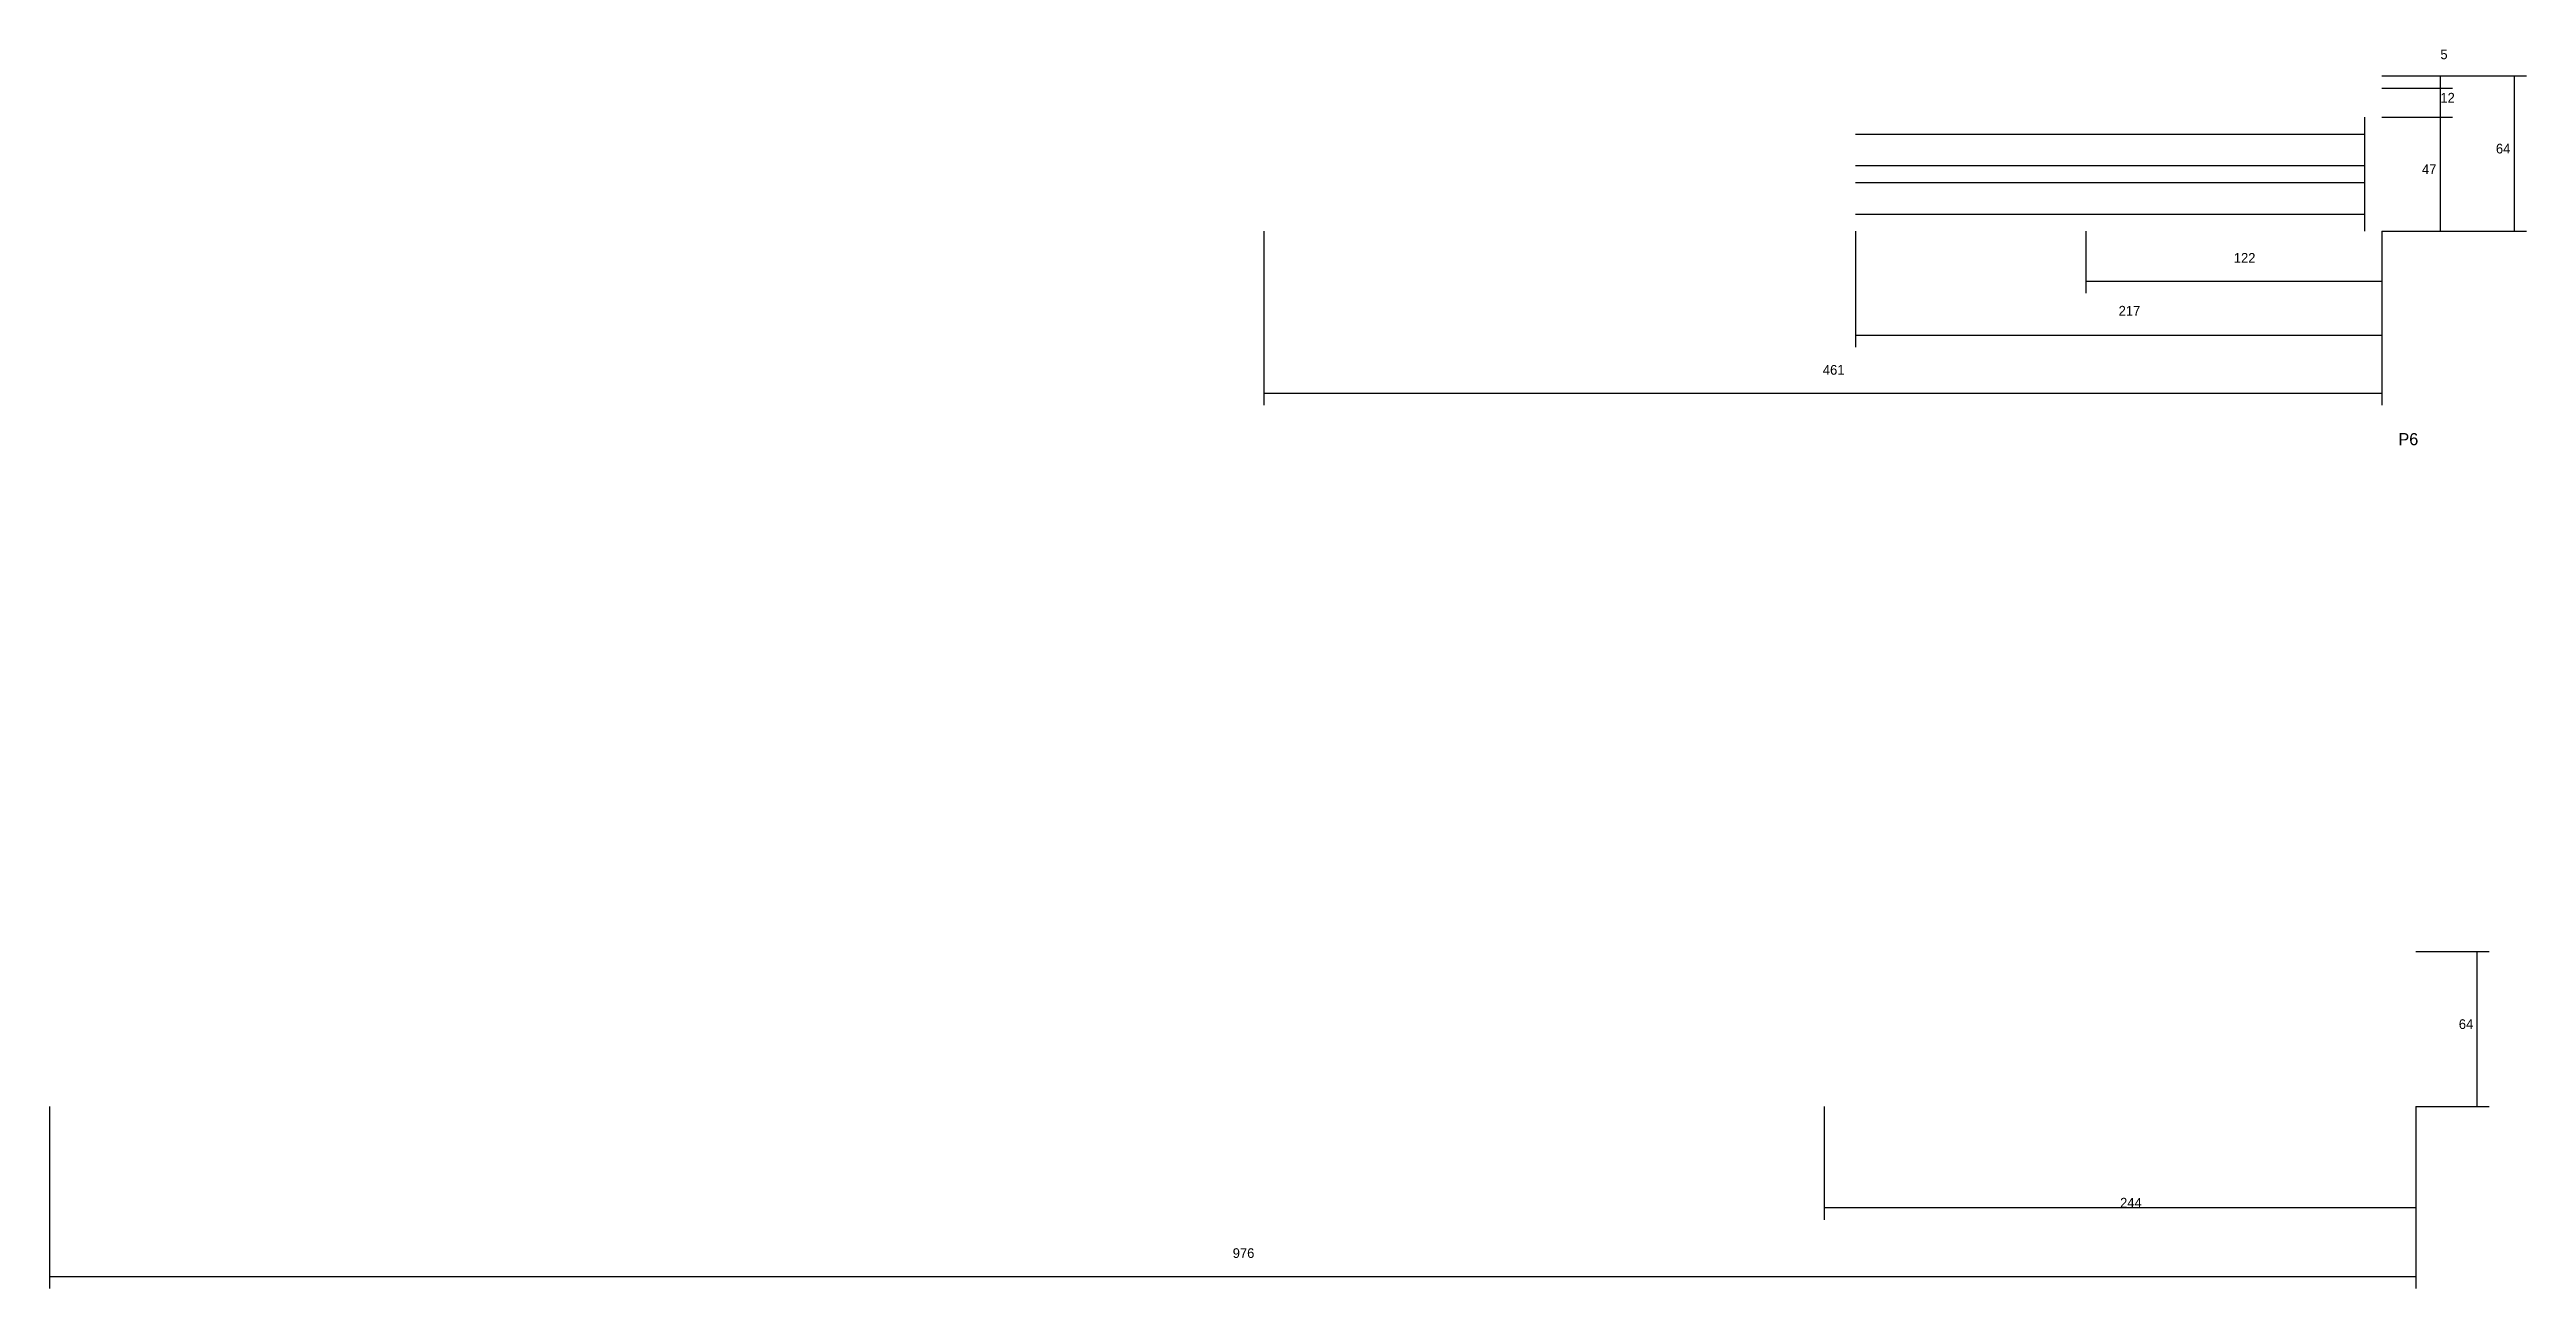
# Model space of a CAD drawing. Header units: metres. Extents: x -10045 to -5950, y 13106 to 14457.
# Drawn here: x -10045 to -9023, y 13946 to 14457 of the extents above; entities that cross this region are included whole.
import ezdxf

# ---------------------------------------------------------------- set-up
doc = ezdxf.new("R2010")
doc.units = ezdxf.units.M
for name, color, linetype in [('COTA', 4, 'Continuous'), ('NOMENCLATURA', 7, 'Continuous'), ('SARR_2.2x7', 40, 'Continuous')]:
    doc.layers.add(name, color=color, linetype=linetype)

msp = doc.modelspace()

# ---------------------------------------------------------------- texts
at = {"layer": 'COTA'}
for s, p in [('5', (-9058.7, 14453)), ('12', (-9058.7, 14435.1)), ('64', (-9035.8, 14414.1)), ('47', (-9066.3, 14405.6)), ('122', (-9143.9, 14369)), ('217', (-9191.4, 14347.2)), ('461', (-9313.4, 14322.8)), ('64', (-9051.1, 14052.8)), ('244', (-9190.8, 13979.1)), ('976', (-9556.8, 13958.3))]:
    msp.add_text(s, height=4, dxfattribs=at).set_placement(p)
at = {"layer": 'NOMENCLATURA'}
msp.add_text('P6', height=5, dxfattribs=at).set_placement((-9076, 14293.7))

# ---------------------------------------------------------------- linework, layer by layer
at = {"layer": 'COTA'}
for p, q in [((-9082.9, 14446.1), (-9053.7, 14446.1)), ((-9082.9, 14446.1), (-9023.2, 14446.1)), ((-9058.7, 14441.1), (-9058.7, 14446.1)), ((-9028.2, 14382.1), (-9028.2, 14446.1)), ((-9082.9, 14441.1), (-9053.7, 14441.1)), ((-9082.9, 14441.1), (-9053.7, 14441.1)), ((-9058.7, 14429.1), (-9058.7, 14441.1)), ((-9082.9, 14429.1), (-9053.7, 14429.1)), ((-9082.9, 14429.1), (-9053.7, 14429.1)), ((-9058.7, 14382.1), (-9058.7, 14429.1)), ((-9543.9, 14382.1), (-9543.9, 14310.2)), ((-9299.9, 14382.1), (-9299.9, 14334.1)), ((-9204.9, 14382.1), (-9204.9, 14356.4)), ((-9082.9, 14382.1), (-9082.9, 14310.2)), ((-9082.9, 14382.1), (-9053.7, 14382.1)), ((-9082.9, 14382.1), (-9082.9, 14356.4)), ((-9082.9, 14382.1), (-9023.2, 14382.1)), ((-9082.9, 14382.1), (-9082.9, 14334.1)), ((-9204.9, 14361.4), (-9082.9, 14361.4)), ((-9299.9, 14339.1), (-9082.9, 14339.1)), ((-9543.9, 14315.2), (-9082.9, 14315.2)), ((-9068.8, 14084.8), (-9038.6, 14084.8)), ((-9043.6, 14020.8), (-9043.6, 14084.8)), ((-10044.8, 14020.8), (-10044.8, 13945.7)), ((-9312.8, 14020.8), (-9312.8, 13974.1)), ((-9068.8, 14020.8), (-9068.8, 13974.1)), ((-9068.8, 14020.8), (-9038.6, 14020.8)), ((-9068.8, 14020.8), (-9068.8, 13945.7)), ((-9312.8, 13979.1), (-9068.8, 13979.1)), ((-10044.8, 13950.7), (-9068.8, 13950.7))]:
    msp.add_line(p, q, dxfattribs=at)
at = {"layer": 'SARR_2.2x7'}
for p, q in [((-9089.9, 14382.1), (-9089.9, 14429.1)), ((-9299.9, 14422.1), (-9089.9, 14422.1)), ((-9299.9, 14409.1), (-9089.9, 14409.1)), ((-9299.9, 14402.1), (-9089.9, 14402.1)), ((-9299.9, 14389.1), (-9089.9, 14389.1))]:
    msp.add_line(p, q, dxfattribs=at)

msp.set_redraw_order([(e.dxf.handle, doc.entitydb.next_handle()) for e in msp.query("TEXT MTEXT ATTDEF DIMENSION ARC_DIMENSION")])  # texts and dimensions are drawn at this point

doc.saveas('drawing.dxf')
